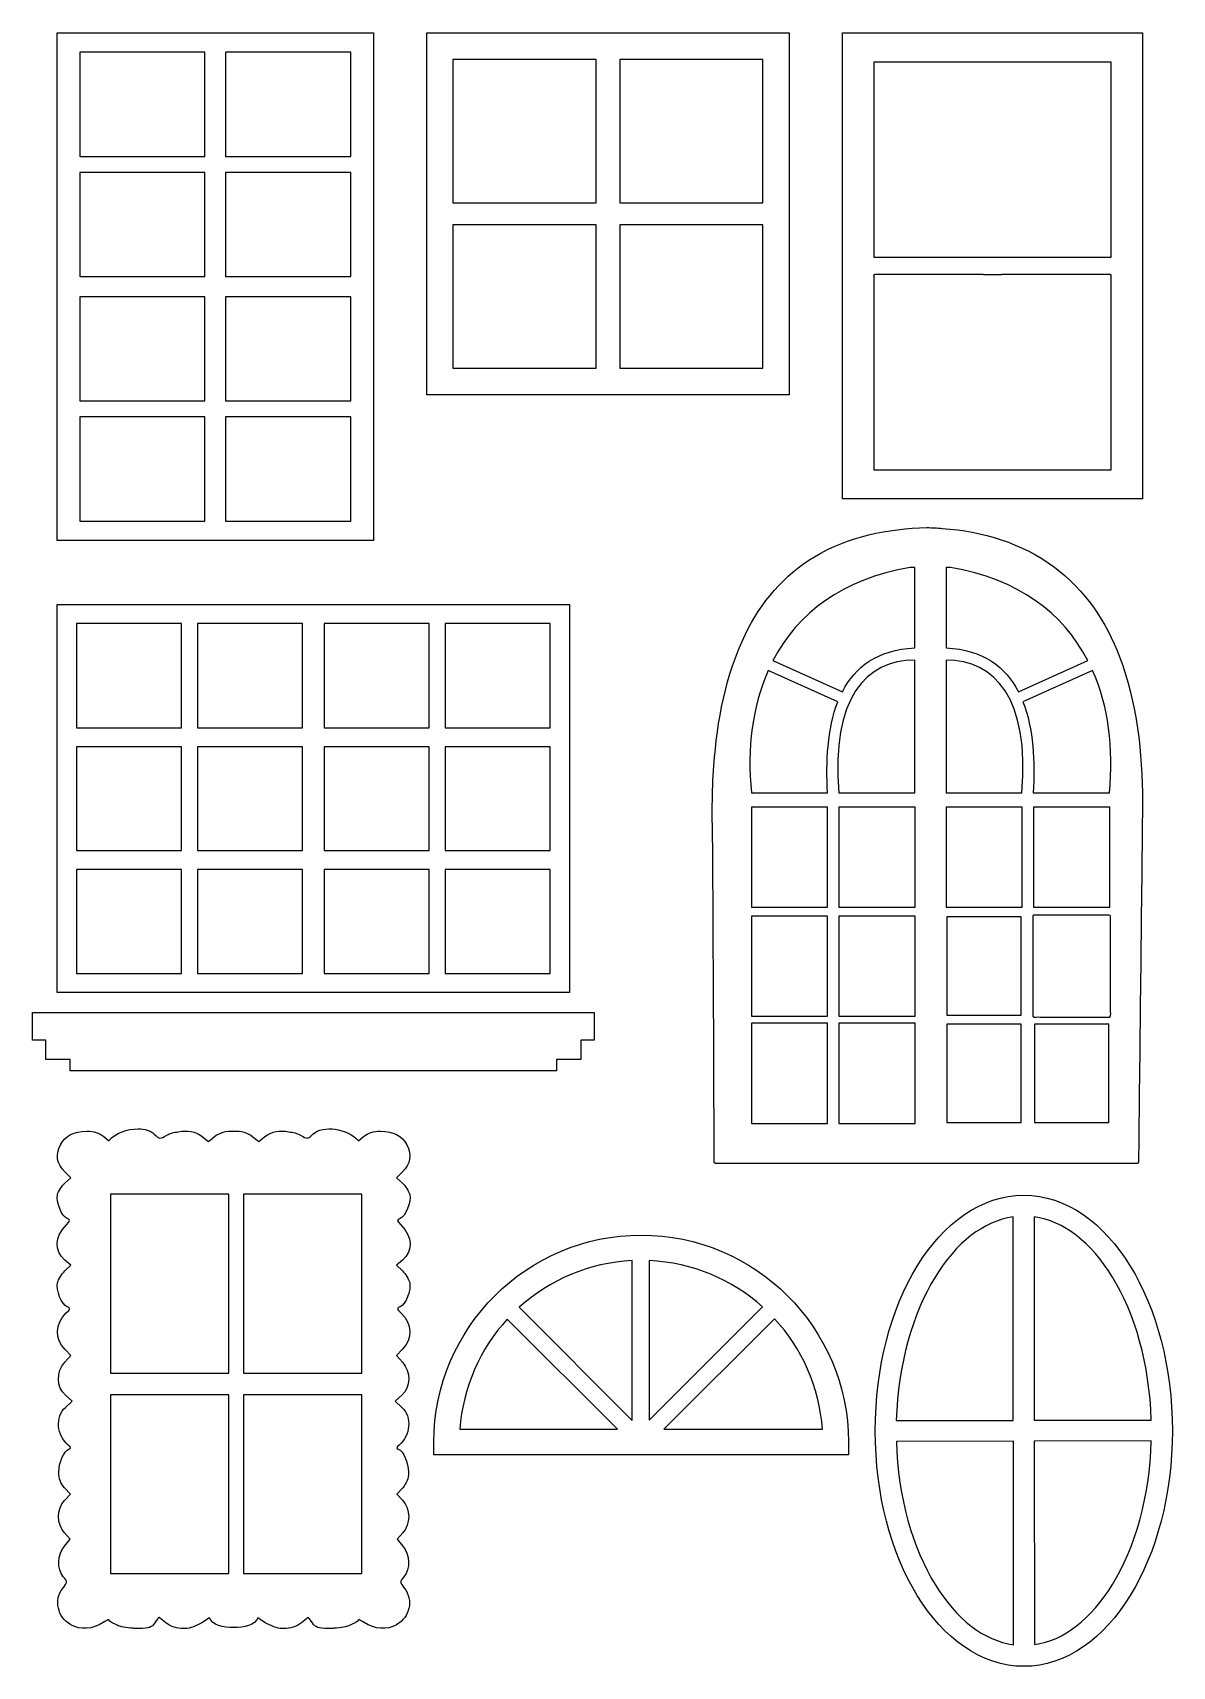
# Model space of a CAD drawing. Header units: centimetres. Extents: x -9.1 to 8.7, y -13.2 to 12.4.
import ezdxf

# ---------------------------------------------------------------- set-up
doc = ezdxf.new("R2010")
doc.units = ezdxf.units.CM
doc.header["$MEASUREMENT"] = 0
doc.layers.add('Layer 1', color=7, linetype='Continuous')

msp = doc.modelspace()

# ---------------------------------------------------------------- linework, layer by layer
at = {"layer": 'Layer 1'}
for points, knots in [([(-8.74325, 12.38612), (-8.74325, 12.38612), (-8.74325, 8.55933), (-8.74325, 8.55933), (-8.74325, 8.55933), (-8.74325, 8.55933), (-8.74325, 8.26489), (-8.74325, 8.26489), (-8.74325, 8.26489), (-8.74325, 8.26489), (-8.74325, 4.4381), (-8.74325, 4.4381), (-8.74325, 4.4381), (-8.74325, 4.4381), (-3.7903, 4.4381), (-3.7903, 4.4381), (-3.7903, 4.4381), (-3.7903, 4.4381), (-3.7903, 8.26489), (-3.7903, 8.26489), (-3.7903, 8.26489), (-3.7903, 8.26489), (-3.7903, 8.55933), (-3.7903, 8.55933), (-3.7903, 8.55933), (-3.7903, 8.55933), (-3.7903, 12.38612), (-3.7903, 12.38612), (-3.7903, 12.38612), (-3.7903, 12.38612), (-8.74325, 12.38612), (-8.74325, 12.38612)], [0, 0, 0, 0, 0.11111111, 0.11111111, 0.11111111, 0.11111111, 0.22222222, 0.22222222, 0.22222222, 0.22222222, 0.33333333, 0.33333333, 0.33333333, 0.33333333, 0.44444444, 0.44444444, 0.44444444, 0.44444444, 0.55555556, 0.55555556, 0.55555556, 0.55555556, 0.66666667, 0.66666667, 0.66666667, 0.66666667, 0.77777778, 0.77777778, 0.77777778, 0.77777778, 1, 1, 1, 1]), ([(-2.95418, 12.38612), (-2.95418, 12.38612), (-2.95418, 6.71893), (-2.95418, 6.71893), (-2.95418, 6.71893), (-2.95418, 6.71893), (2.71301, 6.71893), (2.71301, 6.71893), (2.71301, 6.71893), (2.71301, 6.71893), (2.71301, 12.38612), (2.71301, 12.38612), (2.71301, 12.38612), (2.71301, 12.38612), (-2.95418, 12.38612), (-2.95418, 12.38612)], [0, 0, 0, 0, 0.2, 0.2, 0.2, 0.2, 0.4, 0.4, 0.4, 0.4, 0.6, 0.6, 0.6, 0.6, 1, 1, 1, 1]), ([(3.54913, 12.38612), (3.54913, 12.38612), (3.54913, 12.18768), (3.54913, 12.18768), (3.54913, 12.18768), (3.54913, 12.18768), (3.54913, 8.86551), (3.54913, 8.86551), (3.54913, 8.86551), (3.54913, 8.86551), (3.54913, 8.61002), (3.54913, 8.61002), (3.54913, 8.61002), (3.54913, 8.61002), (3.54913, 5.28785), (3.54913, 5.28785), (3.54913, 5.28785), (3.54913, 5.28785), (3.54913, 5.08941), (3.54913, 5.08941), (3.54913, 5.08941), (3.54913, 5.08941), (3.74757, 5.08941), (3.74757, 5.08941), (3.74757, 5.08941), (3.74757, 5.08941), (8.04705, 5.08941), (8.04705, 5.08941), (8.04705, 5.08941), (8.04705, 5.08941), (8.24549, 5.08941), (8.24549, 5.08941), (8.24549, 5.08941), (8.24549, 5.08941), (8.24549, 5.28785), (8.24549, 5.28785), (8.24549, 5.28785), (8.24549, 5.28785), (8.24549, 8.61002), (8.24549, 8.61002), (8.24549, 8.61002), (8.24549, 8.61002), (8.24549, 8.86551), (8.24549, 8.86551), (8.24549, 8.86551), (8.24549, 8.86551), (8.24549, 12.18768), (8.24549, 12.18768), (8.24549, 12.18768), (8.24549, 12.18768), (8.24549, 12.38612), (8.24549, 12.38612), (8.24549, 12.38612), (8.24549, 12.38612), (8.04705, 12.38612), (8.04705, 12.38612), (8.04705, 12.38612), (8.04705, 12.38612), (3.74757, 12.38612), (3.74757, 12.38612), (3.74757, 12.38612), (3.74757, 12.38612), (3.54913, 12.38612), (3.54913, 12.38612)], [0, 0, 0, 0, 0.05882353, 0.05882353, 0.05882353, 0.05882353, 0.11764706, 0.11764706, 0.11764706, 0.11764706, 0.17647059, 0.17647059, 0.17647059, 0.17647059, 0.23529412, 0.23529412, 0.23529412, 0.23529412, 0.29411765, 0.29411765, 0.29411765, 0.29411765, 0.35294118, 0.35294118, 0.35294118, 0.35294118, 0.41176471, 0.41176471, 0.41176471, 0.41176471, 0.47058824, 0.47058824, 0.47058824, 0.47058824, 0.52941176, 0.52941176, 0.52941176, 0.52941176, 0.58823529, 0.58823529, 0.58823529, 0.58823529, 0.64705882, 0.64705882, 0.64705882, 0.64705882, 0.70588235, 0.70588235, 0.70588235, 0.70588235, 0.76470588, 0.76470588, 0.76470588, 0.76470588, 0.82352941, 0.82352941, 0.82352941, 0.82352941, 0.88235294, 0.88235294, 0.88235294, 0.88235294, 1, 1, 1, 1]), ([(-8.38737, 12.08127), (-8.38737, 12.08127), (-6.42759, 12.08127), (-6.42759, 12.08127), (-6.42759, 12.08127), (-6.42759, 12.08127), (-6.42759, 10.45058), (-6.42759, 10.45058), (-6.42759, 10.45058), (-6.42759, 10.45058), (-8.38737, 10.45058), (-8.38737, 10.45058), (-8.38737, 10.45058), (-8.38737, 10.45058), (-8.38737, 12.08127), (-8.38737, 12.08127)], [0, 0, 0, 0, 0.2, 0.2, 0.2, 0.2, 0.4, 0.4, 0.4, 0.4, 0.6, 0.6, 0.6, 0.6, 1, 1, 1, 1]), ([(-6.10596, 12.08127), (-6.10596, 12.08127), (-4.14618, 12.08127), (-4.14618, 12.08127), (-4.14618, 12.08127), (-4.14618, 12.08127), (-4.14618, 10.45058), (-4.14618, 10.45058), (-4.14618, 10.45058), (-4.14618, 10.45058), (-6.10596, 10.45058), (-6.10596, 10.45058), (-6.10596, 10.45058), (-6.10596, 10.45058), (-6.10596, 12.08127), (-6.10596, 12.08127)], [0, 0, 0, 0, 0.2, 0.2, 0.2, 0.2, 0.4, 0.4, 0.4, 0.4, 0.6, 0.6, 0.6, 0.6, 1, 1, 1, 1]), ([(-2.54704, 11.96708), (-2.54704, 11.96708), (-0.30459, 11.96708), (-0.30459, 11.96708), (-0.30459, 11.96708), (-0.30459, 11.96708), (-0.30459, 9.72463), (-0.30459, 9.72463), (-0.30459, 9.72463), (-0.30459, 9.72463), (-2.54704, 9.72463), (-2.54704, 9.72463), (-2.54704, 9.72463), (-2.54704, 9.72463), (-2.54704, 11.96708), (-2.54704, 11.96708)], [0, 0, 0, 0, 0.2, 0.2, 0.2, 0.2, 0.4, 0.4, 0.4, 0.4, 0.6, 0.6, 0.6, 0.6, 1, 1, 1, 1]), ([(0.06342, 11.96708), (0.06342, 11.96708), (2.30587, 11.96708), (2.30587, 11.96708), (2.30587, 11.96708), (2.30587, 11.96708), (2.30587, 9.72463), (2.30587, 9.72463), (2.30587, 9.72463), (2.30587, 9.72463), (0.06342, 9.72463), (0.06342, 9.72463), (0.06342, 9.72463), (0.06342, 9.72463), (0.06342, 11.96708), (0.06342, 11.96708)], [0, 0, 0, 0, 0.2, 0.2, 0.2, 0.2, 0.4, 0.4, 0.4, 0.4, 0.6, 0.6, 0.6, 0.6, 1, 1, 1, 1]), ([(4.04026, 11.92475), (4.04026, 11.92475), (7.75435, 11.92475), (7.75435, 11.92475), (7.75435, 11.92475), (7.75435, 11.92475), (7.75435, 8.87129), (7.75435, 8.87129), (7.75435, 8.87129), (7.75435, 8.87129), (4.04026, 8.87129), (4.04026, 8.87129), (4.04026, 8.87129), (4.04026, 8.87129), (4.04026, 11.92475), (4.04026, 11.92475)], [0, 0, 0, 0, 0.2, 0.2, 0.2, 0.2, 0.4, 0.4, 0.4, 0.4, 0.6, 0.6, 0.6, 0.6, 1, 1, 1, 1]), ([(-8.38737, 10.20066), (-8.38737, 10.20066), (-6.42759, 10.20066), (-6.42759, 10.20066), (-6.42759, 10.20066), (-6.42759, 10.20066), (-6.42759, 8.56997), (-6.42759, 8.56997), (-6.42759, 8.56997), (-6.42759, 8.56997), (-8.38737, 8.56997), (-8.38737, 8.56997), (-8.38737, 8.56997), (-8.38737, 8.56997), (-8.38737, 10.20066), (-8.38737, 10.20066)], [0, 0, 0, 0, 0.2, 0.2, 0.2, 0.2, 0.4, 0.4, 0.4, 0.4, 0.6, 0.6, 0.6, 0.6, 1, 1, 1, 1]), ([(-6.10596, 10.20066), (-6.10596, 10.20066), (-4.14618, 10.20066), (-4.14618, 10.20066), (-4.14618, 10.20066), (-4.14618, 10.20066), (-4.14618, 8.56997), (-4.14618, 8.56997), (-4.14618, 8.56997), (-4.14618, 8.56997), (-6.10596, 8.56997), (-6.10596, 8.56997), (-6.10596, 8.56997), (-6.10596, 8.56997), (-6.10596, 10.20066), (-6.10596, 10.20066)], [0, 0, 0, 0, 0.2, 0.2, 0.2, 0.2, 0.4, 0.4, 0.4, 0.4, 0.6, 0.6, 0.6, 0.6, 1, 1, 1, 1]), ([(-2.54704, 9.38068), (-2.54704, 9.38068), (-0.30459, 9.38068), (-0.30459, 9.38068), (-0.30459, 9.38068), (-0.30459, 9.38068), (-0.30459, 7.13823), (-0.30459, 7.13823), (-0.30459, 7.13823), (-0.30459, 7.13823), (-2.54704, 7.13823), (-2.54704, 7.13823), (-2.54704, 7.13823), (-2.54704, 7.13823), (-2.54704, 9.38068), (-2.54704, 9.38068)], [0, 0, 0, 0, 0.2, 0.2, 0.2, 0.2, 0.4, 0.4, 0.4, 0.4, 0.6, 0.6, 0.6, 0.6, 1, 1, 1, 1]), ([(0.06342, 9.38068), (0.06342, 9.38068), (2.30587, 9.38068), (2.30587, 9.38068), (2.30587, 9.38068), (2.30587, 9.38068), (2.30587, 7.13823), (2.30587, 7.13823), (2.30587, 7.13823), (2.30587, 7.13823), (0.06342, 7.13823), (0.06342, 7.13823), (0.06342, 7.13823), (0.06342, 7.13823), (0.06342, 9.38068), (0.06342, 9.38068)], [0, 0, 0, 0, 0.2, 0.2, 0.2, 0.2, 0.4, 0.4, 0.4, 0.4, 0.6, 0.6, 0.6, 0.6, 1, 1, 1, 1]), ([(4.05597, 8.60092), (4.05597, 8.60092), (5.75757, 8.60092), (5.75757, 8.60092), (5.75757, 8.60092), (5.75757, 8.60092), (5.75757, 8.59844), (5.75757, 8.59844), (5.75757, 8.59844), (5.75757, 8.59844), (6.03704, 8.59844), (6.03704, 8.59844), (6.03704, 8.59844), (6.03704, 8.59844), (6.03704, 8.60092), (6.03704, 8.60092), (6.03704, 8.60092), (6.03704, 8.60092), (7.73781, 8.60092), (7.73781, 8.60092), (7.73781, 8.60092), (7.73781, 8.60092), (7.73781, 8.59844), (7.73781, 8.59844), (7.73781, 8.59844), (7.73781, 8.59844), (7.75435, 8.59844), (7.75435, 8.59844), (7.75435, 8.59844), (7.75435, 8.59844), (7.75435, 5.54498), (7.75435, 5.54498), (7.75435, 5.54498), (7.75435, 5.54498), (4.04026, 5.54498), (4.04026, 5.54498), (4.04026, 5.54498), (4.04026, 5.54498), (4.04026, 8.59844), (4.04026, 8.59844), (4.04026, 8.59844), (4.04026, 8.59844), (4.05597, 8.59844), (4.05597, 8.59844), (4.05597, 8.59844), (4.05597, 8.59844), (4.05597, 8.60092), (4.05597, 8.60092)], [0, 0, 0, 0, 0.07692308, 0.07692308, 0.07692308, 0.07692308, 0.15384615, 0.15384615, 0.15384615, 0.15384615, 0.23076923, 0.23076923, 0.23076923, 0.23076923, 0.30769231, 0.30769231, 0.30769231, 0.30769231, 0.38461538, 0.38461538, 0.38461538, 0.38461538, 0.46153846, 0.46153846, 0.46153846, 0.46153846, 0.53846154, 0.53846154, 0.53846154, 0.53846154, 0.61538462, 0.61538462, 0.61538462, 0.61538462, 0.69230769, 0.69230769, 0.69230769, 0.69230769, 0.76923077, 0.76923077, 0.76923077, 0.76923077, 0.84615385, 0.84615385, 0.84615385, 0.84615385, 1, 1, 1, 1]), ([(-8.38737, 8.25448), (-8.38737, 8.25448), (-6.42759, 8.25448), (-6.42759, 8.25448), (-6.42759, 8.25448), (-6.42759, 8.25448), (-6.42759, 6.62379), (-6.42759, 6.62379), (-6.42759, 6.62379), (-6.42759, 6.62379), (-8.38737, 6.62379), (-8.38737, 6.62379), (-8.38737, 6.62379), (-8.38737, 6.62379), (-8.38737, 8.25448), (-8.38737, 8.25448)], [0, 0, 0, 0, 0.2, 0.2, 0.2, 0.2, 0.4, 0.4, 0.4, 0.4, 0.6, 0.6, 0.6, 0.6, 1, 1, 1, 1]), ([(-6.10596, 8.25448), (-6.10596, 8.25448), (-4.14597, 8.25448), (-4.14597, 8.25448), (-4.14597, 8.25448), (-4.14597, 8.25448), (-4.14597, 6.62379), (-4.14597, 6.62379), (-4.14597, 6.62379), (-4.14597, 6.62379), (-6.10596, 6.62379), (-6.10596, 6.62379), (-6.10596, 6.62379), (-6.10596, 6.62379), (-6.10596, 8.25448), (-6.10596, 8.25448)], [0, 0, 0, 0, 0.2, 0.2, 0.2, 0.2, 0.4, 0.4, 0.4, 0.4, 0.6, 0.6, 0.6, 0.6, 1, 1, 1, 1]), ([(-8.38737, 6.37362), (-8.38737, 6.37362), (-6.42759, 6.37362), (-6.42759, 6.37362), (-6.42759, 6.37362), (-6.42759, 6.37362), (-6.42759, 4.74293), (-6.42759, 4.74293), (-6.42759, 4.74293), (-6.42759, 4.74293), (-8.38737, 4.74293), (-8.38737, 4.74293), (-8.38737, 4.74293), (-8.38737, 4.74293), (-8.38737, 6.37362), (-8.38737, 6.37362)], [0, 0, 0, 0, 0.2, 0.2, 0.2, 0.2, 0.4, 0.4, 0.4, 0.4, 0.6, 0.6, 0.6, 0.6, 1, 1, 1, 1]), ([(-6.10596, 6.37362), (-6.10596, 6.37362), (-4.14597, 6.37362), (-4.14597, 6.37362), (-4.14597, 6.37362), (-4.14597, 6.37362), (-4.14597, 4.74293), (-4.14597, 4.74293), (-4.14597, 4.74293), (-4.14597, 4.74293), (-6.10596, 4.74293), (-6.10596, 4.74293), (-6.10596, 4.74293), (-6.10596, 4.74293), (-6.10596, 6.37362), (-6.10596, 6.37362)], [0, 0, 0, 0, 0.2, 0.2, 0.2, 0.2, 0.4, 0.4, 0.4, 0.4, 0.6, 0.6, 0.6, 0.6, 1, 1, 1, 1]), ([(4.8696, 4.64085), (4.26021, 4.62734), (3.63891, 4.504), (3.11214, 4.18613), (3.11214, 4.18613), (2.63817, 3.90442), (2.26828, 3.46621), (2.02973, 2.97139), (2.02973, 2.97139), (1.71802, 2.33189), (1.58968, 1.61976), (1.53696, 0.91468), (1.53696, 0.91468), (1.50579, 0.50279), (1.50928, 0.08942), (1.51923, -0.32319), (1.51923, -0.32319), (1.52845, -1.98067), (1.53782, -3.63815), (1.54128, -5.29565), (1.54128, -5.29565), (1.56623, -5.32616), (1.62186, -5.30158), (1.65891, -5.30949), (1.65891, -5.30949), (1.65891, -5.30949), (8.16893, -5.30949), (8.16893, -5.30949), (8.16893, -5.30949), (8.19946, -5.28465), (8.17556, -5.22904), (8.18385, -5.19208), (8.18385, -5.19208), (8.20404, -3.3433), (8.22694, -1.49455), (8.24547, 0.35424), (8.24547, 0.35424), (8.24223, 1.12003), (8.16013, 1.89714), (7.88719, 2.61701), (7.88719, 2.61701), (7.67971, 3.16465), (7.34042, 3.67274), (6.86576, 4.0231), (6.86576, 4.0231), (6.36311, 4.40109), (5.73741, 4.58385), (5.11566, 4.62939), (5.11566, 4.62939), (5.03375, 4.63498), (4.95174, 4.64148), (4.8696, 4.64085)], [0, 0, 0, 0, 0.07142857, 0.07142857, 0.07142857, 0.07142857, 0.14285714, 0.14285714, 0.14285714, 0.14285714, 0.21428571, 0.21428571, 0.21428571, 0.21428571, 0.28571429, 0.28571429, 0.28571429, 0.28571429, 0.35714286, 0.35714286, 0.35714286, 0.35714286, 0.42857143, 0.42857143, 0.42857143, 0.42857143, 0.5, 0.5, 0.5, 0.5, 0.57142857, 0.57142857, 0.57142857, 0.57142857, 0.64285714, 0.64285714, 0.64285714, 0.64285714, 0.71428571, 0.71428571, 0.71428571, 0.71428571, 0.78571429, 0.78571429, 0.78571429, 0.78571429, 0.85714286, 0.85714286, 0.85714286, 0.85714286, 1, 1, 1, 1]), ([(4.61186, 4.0177), (4.63518, 4.01813), (4.65812, 4.0177), (4.68062, 4.01662), (4.68062, 4.01662), (4.68062, 4.01662), (4.68062, 2.75907), (4.68062, 2.75907), (4.68062, 2.75907), (4.09385, 2.73033), (3.7467, 2.45703), (3.54805, 2.073), (3.54805, 2.073), (3.54805, 2.073), (2.46218, 2.56101), (2.46218, 2.56101), (2.46218, 2.56101), (2.84795, 3.30352), (3.55138, 3.84168), (4.61186, 4.0177)], [0, 0, 0, 0, 0.16666667, 0.16666667, 0.16666667, 0.16666667, 0.33333333, 0.33333333, 0.33333333, 0.33333333, 0.5, 0.5, 0.5, 0.5, 0.66666667, 0.66666667, 0.66666667, 0.66666667, 1, 1, 1, 1]), ([(5.20539, 4.0177), (5.21685, 4.01791), (5.22833, 4.01791), (5.23999, 4.0177), (5.23999, 4.0177), (6.30048, 3.84168), (7.0039, 3.30352), (7.38967, 2.56101), (7.38967, 2.56101), (7.38967, 2.56101), (6.3038, 2.073), (6.3038, 2.073), (6.3038, 2.073), (6.10515, 2.45704), (5.75799, 2.73034), (5.17123, 2.75907), (5.17123, 2.75907), (5.17123, 2.75907), (5.17123, 4.01662), (5.17123, 4.01662), (5.17123, 4.01662), (5.18248, 4.01715), (5.19393, 4.01752), (5.20539, 4.0177)], [0, 0, 0, 0, 0.14285714, 0.14285714, 0.14285714, 0.14285714, 0.28571429, 0.28571429, 0.28571429, 0.28571429, 0.42857143, 0.42857143, 0.42857143, 0.42857143, 0.57142857, 0.57142857, 0.57142857, 0.57142857, 0.71428571, 0.71428571, 0.71428571, 0.71428571, 1, 1, 1, 1]), ([(-0.72003, 3.43645), (-0.72003, 3.43645), (-4.59672, 3.43645), (-4.59672, 3.43645), (-4.59672, 3.43645), (-4.59672, 3.43645), (-4.86657, 3.43645), (-4.86657, 3.43645), (-4.86657, 3.43645), (-4.86657, 3.43645), (-8.74326, 3.43645), (-8.74326, 3.43645), (-8.74326, 3.43645), (-8.74326, 3.43645), (-8.74326, 1.51078), (-8.74326, 1.51078), (-8.74326, 1.51078), (-8.74326, 1.51078), (-8.74326, -0.71008), (-8.74326, -0.71008), (-8.74326, -0.71008), (-8.74326, -0.71008), (-8.74326, -2.63575), (-8.74326, -2.63575), (-8.74326, -2.63575), (-8.74326, -2.63575), (-4.86657, -2.63575), (-4.86657, -2.63575), (-4.86657, -2.63575), (-4.86657, -2.63575), (-4.59672, -2.63575), (-4.59672, -2.63575), (-4.59672, -2.63575), (-4.59672, -2.63575), (-0.72003, -2.63575), (-0.72003, -2.63575), (-0.72003, -2.63575), (-0.72003, -2.63575), (-0.72003, -0.71008), (-0.72003, -0.71008), (-0.72003, -0.71008), (-0.72003, -0.71008), (-0.72003, 1.51078), (-0.72003, 1.51078), (-0.72003, 1.51078), (-0.72003, 1.51078), (-0.72003, 3.43645), (-0.72003, 3.43645)], [0, 0, 0, 0, 0.07692308, 0.07692308, 0.07692308, 0.07692308, 0.15384615, 0.15384615, 0.15384615, 0.15384615, 0.23076923, 0.23076923, 0.23076923, 0.23076923, 0.30769231, 0.30769231, 0.30769231, 0.30769231, 0.38461538, 0.38461538, 0.38461538, 0.38461538, 0.46153846, 0.46153846, 0.46153846, 0.46153846, 0.53846154, 0.53846154, 0.53846154, 0.53846154, 0.61538462, 0.61538462, 0.61538462, 0.61538462, 0.69230769, 0.69230769, 0.69230769, 0.69230769, 0.76923077, 0.76923077, 0.76923077, 0.76923077, 0.84615385, 0.84615385, 0.84615385, 0.84615385, 1, 1, 1, 1]), ([(-6.79572, 3.13856), (-6.79572, 3.13856), (-6.79572, 1.51078), (-6.79572, 1.51078), (-6.79572, 1.51078), (-6.79572, 1.51078), (-8.43646, 1.51078), (-8.43646, 1.51078), (-8.43646, 1.51078), (-8.43646, 1.51078), (-8.43646, 3.13856), (-8.43646, 3.13856), (-8.43646, 3.13856), (-8.43646, 3.13856), (-6.79572, 3.13856), (-6.79572, 3.13856)], [0, 0, 0, 0, 0.2, 0.2, 0.2, 0.2, 0.4, 0.4, 0.4, 0.4, 0.6, 0.6, 0.6, 0.6, 1, 1, 1, 1]), ([(-4.90331, 3.13856), (-4.90331, 3.13856), (-4.90331, 1.51078), (-4.90331, 1.51078), (-4.90331, 1.51078), (-4.90331, 1.51078), (-6.54405, 1.51078), (-6.54405, 1.51078), (-6.54405, 1.51078), (-6.54405, 1.51078), (-6.54405, 3.13856), (-6.54405, 3.13856), (-6.54405, 3.13856), (-6.54405, 3.13856), (-4.90331, 3.13856), (-4.90331, 3.13856)], [0, 0, 0, 0, 0.2, 0.2, 0.2, 0.2, 0.4, 0.4, 0.4, 0.4, 0.6, 0.6, 0.6, 0.6, 1, 1, 1, 1]), ([(-2.91903, 3.13856), (-2.91903, 3.13856), (-2.91903, 1.51078), (-2.91903, 1.51078), (-2.91903, 1.51078), (-2.91903, 1.51078), (-4.55977, 1.51078), (-4.55977, 1.51078), (-4.55977, 1.51078), (-4.55977, 1.51078), (-4.55977, 3.13856), (-4.55977, 3.13856), (-4.55977, 3.13856), (-4.55977, 3.13856), (-2.91903, 3.13856), (-2.91903, 3.13856)], [0, 0, 0, 0, 0.2, 0.2, 0.2, 0.2, 0.4, 0.4, 0.4, 0.4, 0.6, 0.6, 0.6, 0.6, 1, 1, 1, 1]), ([(-1.02663, 3.13856), (-1.02663, 3.13856), (-1.02663, 1.51078), (-1.02663, 1.51078), (-1.02663, 1.51078), (-1.02663, 1.51078), (-2.66737, 1.51078), (-2.66737, 1.51078), (-2.66737, 1.51078), (-2.66737, 1.51078), (-2.66737, 3.13856), (-2.66737, 3.13856), (-2.66737, 3.13856), (-2.66737, 3.13856), (-1.02663, 3.13856), (-1.02663, 3.13856)], [0, 0, 0, 0, 0.2, 0.2, 0.2, 0.2, 0.4, 0.4, 0.4, 0.4, 0.6, 0.6, 0.6, 0.6, 1, 1, 1, 1]), ([(4.68062, 2.56793), (4.68062, 2.56793), (4.68062, 0.49155), (4.68062, 0.49155), (4.68062, 0.49155), (4.68062, 0.49155), (3.49378, 0.49155), (3.49378, 0.49155), (3.49378, 0.49155), (3.36908, 1.96727), (3.9221, 2.57276), (4.68062, 2.56793)], [0, 0, 0, 0, 0.25, 0.25, 0.25, 0.25, 0.5, 0.5, 0.5, 0.5, 1, 1, 1, 1]), ([(5.17123, 2.56793), (5.92975, 2.57276), (6.48278, 1.96727), (6.35807, 0.49155), (6.35807, 0.49155), (6.35807, 0.49155), (5.17123, 0.49155), (5.17123, 0.49155), (5.17123, 0.49155), (5.17123, 0.49155), (5.17123, 2.56793), (5.17123, 2.56793)], [0, 0, 0, 0, 0.25, 0.25, 0.25, 0.25, 0.5, 0.5, 0.5, 0.5, 1, 1, 1, 1]), ([(2.38694, 2.40511), (2.38694, 2.40511), (3.47692, 1.91558), (3.47692, 1.91558), (3.47692, 1.91558), (3.3107, 1.49132), (3.29009, 0.96779), (3.3154, 0.49154), (3.3154, 0.49154), (3.3154, 0.49154), (2.12402, 0.49154), (2.12402, 0.49154), (2.12402, 0.49154), (2.05681, 1.19091), (2.13953, 1.84858), (2.38695, 2.40511), (2.38695, 2.40511), (2.38695, 2.40511), (2.38694, 2.40511), (2.38694, 2.40511)], [0, 0, 0, 0, 0.16666667, 0.16666667, 0.16666667, 0.16666667, 0.33333333, 0.33333333, 0.33333333, 0.33333333, 0.5, 0.5, 0.5, 0.5, 0.66666667, 0.66666667, 0.66666667, 0.66666667, 1, 1, 1, 1]), ([(7.46492, 2.40511), (7.71234, 1.84858), (7.79505, 1.19092), (7.72785, 0.49154), (7.72785, 0.49154), (7.72785, 0.49154), (6.53646, 0.49154), (6.53646, 0.49154), (6.53646, 0.49154), (6.56177, 0.96779), (6.54116, 1.49131), (6.37494, 1.91558), (6.37494, 1.91558), (6.37494, 1.91558), (7.46492, 2.40511), (7.46492, 2.40511)], [0, 0, 0, 0, 0.2, 0.2, 0.2, 0.2, 0.4, 0.4, 0.4, 0.4, 0.6, 0.6, 0.6, 0.6, 1, 1, 1, 1]), ([(-6.79572, 1.21288), (-6.79572, 1.21288), (-6.79572, -0.41219), (-6.79572, -0.41219), (-6.79572, -0.41219), (-6.79572, -0.41219), (-8.43646, -0.41219), (-8.43646, -0.41219), (-8.43646, -0.41219), (-8.43646, -0.41219), (-8.43646, 1.21288), (-8.43646, 1.21288), (-8.43646, 1.21288), (-8.43646, 1.21288), (-6.79572, 1.21288), (-6.79572, 1.21288)], [0, 0, 0, 0, 0.2, 0.2, 0.2, 0.2, 0.4, 0.4, 0.4, 0.4, 0.6, 0.6, 0.6, 0.6, 1, 1, 1, 1]), ([(-4.90331, 1.21288), (-4.90331, 1.21288), (-4.90331, -0.41219), (-4.90331, -0.41219), (-4.90331, -0.41219), (-4.90331, -0.41219), (-6.54405, -0.41219), (-6.54405, -0.41219), (-6.54405, -0.41219), (-6.54405, -0.41219), (-6.54405, 1.21288), (-6.54405, 1.21288), (-6.54405, 1.21288), (-6.54405, 1.21288), (-4.90331, 1.21288), (-4.90331, 1.21288)], [0, 0, 0, 0, 0.2, 0.2, 0.2, 0.2, 0.4, 0.4, 0.4, 0.4, 0.6, 0.6, 0.6, 0.6, 1, 1, 1, 1]), ([(-2.91903, 1.21288), (-2.91903, 1.21288), (-2.91903, -0.41219), (-2.91903, -0.41219), (-2.91903, -0.41219), (-2.91903, -0.41219), (-4.55977, -0.41219), (-4.55977, -0.41219), (-4.55977, -0.41219), (-4.55977, -0.41219), (-4.55977, 1.21288), (-4.55977, 1.21288), (-4.55977, 1.21288), (-4.55977, 1.21288), (-2.91903, 1.21288), (-2.91903, 1.21288)], [0, 0, 0, 0, 0.2, 0.2, 0.2, 0.2, 0.4, 0.4, 0.4, 0.4, 0.6, 0.6, 0.6, 0.6, 1, 1, 1, 1]), ([(-1.02663, 1.21288), (-1.02663, 1.21288), (-1.02663, -0.41219), (-1.02663, -0.41219), (-1.02663, -0.41219), (-1.02663, -0.41219), (-2.66737, -0.41219), (-2.66737, -0.41219), (-2.66737, -0.41219), (-2.66737, -0.41219), (-2.66737, 1.21288), (-2.66737, 1.21288), (-2.66737, 1.21288), (-2.66737, 1.21288), (-1.02663, 1.21288), (-1.02663, 1.21288)], [0, 0, 0, 0, 0.2, 0.2, 0.2, 0.2, 0.4, 0.4, 0.4, 0.4, 0.6, 0.6, 0.6, 0.6, 1, 1, 1, 1]), ([(2.12401, 0.26776), (2.12401, 0.26776), (3.31539, 0.26776), (3.31539, 0.26776), (3.31539, 0.26776), (3.31539, 0.26776), (3.31539, -1.29769), (3.31539, -1.29769), (3.31539, -1.29769), (3.31539, -1.29769), (2.12401, -1.29769), (2.12401, -1.29769), (2.12401, -1.29769), (2.12401, -1.29769), (2.12401, 0.26776), (2.12401, 0.26776)], [0, 0, 0, 0, 0.2, 0.2, 0.2, 0.2, 0.4, 0.4, 0.4, 0.4, 0.6, 0.6, 0.6, 0.6, 1, 1, 1, 1]), ([(3.49378, 0.26776), (3.49378, 0.26776), (4.68538, 0.26776), (4.68538, 0.26776), (4.68538, 0.26776), (4.68538, 0.26776), (4.68538, -1.29769), (4.68538, -1.29769), (4.68538, -1.29769), (4.68538, -1.29769), (3.49378, -1.29769), (3.49378, -1.29769), (3.49378, -1.29769), (3.49378, -1.29769), (3.49378, 0.26776), (3.49378, 0.26776)], [0, 0, 0, 0, 0.2, 0.2, 0.2, 0.2, 0.4, 0.4, 0.4, 0.4, 0.6, 0.6, 0.6, 0.6, 1, 1, 1, 1]), ([(5.17123, 0.26776), (5.17123, 0.26776), (6.36283, 0.26776), (6.36283, 0.26776), (6.36283, 0.26776), (6.36283, 0.26776), (6.36283, -1.29769), (6.36283, -1.29769), (6.36283, -1.29769), (6.36283, -1.29769), (5.17123, -1.29769), (5.17123, -1.29769), (5.17123, -1.29769), (5.17123, -1.29769), (5.17123, 0.26776), (5.17123, 0.26776)], [0, 0, 0, 0, 0.2, 0.2, 0.2, 0.2, 0.4, 0.4, 0.4, 0.4, 0.6, 0.6, 0.6, 0.6, 1, 1, 1, 1]), ([(6.54121, 0.26776), (6.54121, 0.26776), (7.7326, 0.26776), (7.7326, 0.26776), (7.7326, 0.26776), (7.7326, 0.26776), (7.7326, -1.29769), (7.7326, -1.29769), (7.7326, -1.29769), (7.7326, -1.29769), (6.54121, -1.29769), (6.54121, -1.29769), (6.54121, -1.29769), (6.54121, -1.29769), (6.54121, 0.26776), (6.54121, 0.26776)], [0, 0, 0, 0, 0.2, 0.2, 0.2, 0.2, 0.4, 0.4, 0.4, 0.4, 0.6, 0.6, 0.6, 0.6, 1, 1, 1, 1]), ([(-6.79572, -0.71008), (-6.79572, -0.71008), (-6.79572, -2.33786), (-6.79572, -2.33786), (-6.79572, -2.33786), (-6.79572, -2.33786), (-8.43646, -2.33786), (-8.43646, -2.33786), (-8.43646, -2.33786), (-8.43646, -2.33786), (-8.43646, -0.71008), (-8.43646, -0.71008), (-8.43646, -0.71008), (-8.43646, -0.71008), (-6.79572, -0.71008), (-6.79572, -0.71008)], [0, 0, 0, 0, 0.2, 0.2, 0.2, 0.2, 0.4, 0.4, 0.4, 0.4, 0.6, 0.6, 0.6, 0.6, 1, 1, 1, 1]), ([(-4.90331, -0.71008), (-4.90331, -0.71008), (-4.90331, -2.33786), (-4.90331, -2.33786), (-4.90331, -2.33786), (-4.90331, -2.33786), (-6.54405, -2.33786), (-6.54405, -2.33786), (-6.54405, -2.33786), (-6.54405, -2.33786), (-6.54405, -0.71008), (-6.54405, -0.71008), (-6.54405, -0.71008), (-6.54405, -0.71008), (-4.90331, -0.71008), (-4.90331, -0.71008)], [0, 0, 0, 0, 0.2, 0.2, 0.2, 0.2, 0.4, 0.4, 0.4, 0.4, 0.6, 0.6, 0.6, 0.6, 1, 1, 1, 1]), ([(-2.91903, -0.71008), (-2.91903, -0.71008), (-2.91903, -2.33786), (-2.91903, -2.33786), (-2.91903, -2.33786), (-2.91903, -2.33786), (-4.55977, -2.33786), (-4.55977, -2.33786), (-4.55977, -2.33786), (-4.55977, -2.33786), (-4.55977, -0.71008), (-4.55977, -0.71008), (-4.55977, -0.71008), (-4.55977, -0.71008), (-2.91903, -0.71008), (-2.91903, -0.71008)], [0, 0, 0, 0, 0.2, 0.2, 0.2, 0.2, 0.4, 0.4, 0.4, 0.4, 0.6, 0.6, 0.6, 0.6, 1, 1, 1, 1]), ([(-1.02663, -0.71008), (-1.02663, -0.71008), (-1.02663, -2.33786), (-1.02663, -2.33786), (-1.02663, -2.33786), (-1.02663, -2.33786), (-2.66737, -2.33786), (-2.66737, -2.33786), (-2.66737, -2.33786), (-2.66737, -2.33786), (-2.66737, -0.71008), (-2.66737, -0.71008), (-2.66737, -0.71008), (-2.66737, -0.71008), (-1.02663, -0.71008), (-1.02663, -0.71008)], [0, 0, 0, 0, 0.2, 0.2, 0.2, 0.2, 0.4, 0.4, 0.4, 0.4, 0.6, 0.6, 0.6, 0.6, 1, 1, 1, 1]), ([(2.12401, -1.43759), (2.12401, -1.43759), (3.31539, -1.43759), (3.31539, -1.43759), (3.31539, -1.43759), (3.31539, -1.43759), (3.31539, -3.00326), (3.31539, -3.00326), (3.31539, -3.00326), (3.31539, -3.00326), (2.12401, -3.00326), (2.12401, -3.00326), (2.12401, -3.00326), (2.12401, -3.00326), (2.12401, -1.43759), (2.12401, -1.43759)], [0, 0, 0, 0, 0.2, 0.2, 0.2, 0.2, 0.4, 0.4, 0.4, 0.4, 0.6, 0.6, 0.6, 0.6, 1, 1, 1, 1]), ([(3.49378, -1.43759), (3.49378, -1.43759), (4.68538, -1.43759), (4.68538, -1.43759), (4.68538, -1.43759), (4.68538, -1.43759), (4.68538, -3.00326), (4.68538, -3.00326), (4.68538, -3.00326), (4.68538, -3.00326), (3.49378, -3.00326), (3.49378, -3.00326), (3.49378, -3.00326), (3.49378, -3.00326), (3.49378, -1.43759), (3.49378, -1.43759)], [0, 0, 0, 0, 0.2, 0.2, 0.2, 0.2, 0.4, 0.4, 0.4, 0.4, 0.6, 0.6, 0.6, 0.6, 1, 1, 1, 1]), ([(5.18507, -1.45143), (5.18507, -1.45143), (6.349, -1.45143), (6.349, -1.45143), (6.349, -1.45143), (6.349, -1.9641), (6.349, -2.47676), (6.349, -2.98942), (6.349, -2.98942), (6.349, -2.98942), (5.18507, -2.98942), (5.18507, -2.98942), (5.18507, -2.98942), (5.18507, -2.98942), (5.18507, -1.45143), (5.18507, -1.45143)], [0, 0, 0, 0, 0.2, 0.2, 0.2, 0.2, 0.4, 0.4, 0.4, 0.4, 0.6, 0.6, 0.6, 0.6, 1, 1, 1, 1]), ([(7.70017, -1.42181), (7.71871, -1.4214), (7.73553, -1.42425), (7.74644, -1.43759), (7.74644, -1.43759), (7.74644, -1.43759), (7.74644, -2.89947), (7.74644, -2.89947), (7.74644, -2.89947), (7.73853, -2.93652), (7.76311, -2.99214), (7.7326, -3.0171), (7.7326, -3.0171), (7.7326, -3.0171), (6.645, -3.0171), (6.645, -3.0171), (6.645, -3.0171), (6.60796, -3.00919), (6.55233, -3.03377), (6.52738, -3.00326), (6.52738, -3.00326), (6.52738, -3.00326), (6.52738, -1.8735), (6.52738, -1.8735), (6.52738, -1.8735), (6.5297, -1.72539), (6.52275, -1.57556), (6.53084, -1.42852), (6.53084, -1.42852), (6.53084, -1.42852), (6.53495, -1.42658), (6.53495, -1.42658), (6.53495, -1.42658), (6.53495, -1.42658), (6.54122, -1.42377), (6.54122, -1.42377), (6.54122, -1.42377), (6.90375, -1.42377), (7.26629, -1.42377), (7.62882, -1.42377), (7.62882, -1.42377), (7.64966, -1.42822), (7.67634, -1.42235), (7.70017, -1.42183), (7.70017, -1.42183), (7.70017, -1.42183), (7.70017, -1.42181), (7.70017, -1.42181)], [0, 0, 0, 0, 0.07692308, 0.07692308, 0.07692308, 0.07692308, 0.15384615, 0.15384615, 0.15384615, 0.15384615, 0.23076923, 0.23076923, 0.23076923, 0.23076923, 0.30769231, 0.30769231, 0.30769231, 0.30769231, 0.38461538, 0.38461538, 0.38461538, 0.38461538, 0.46153846, 0.46153846, 0.46153846, 0.46153846, 0.53846154, 0.53846154, 0.53846154, 0.53846154, 0.61538462, 0.61538462, 0.61538462, 0.61538462, 0.69230769, 0.69230769, 0.69230769, 0.69230769, 0.76923077, 0.76923077, 0.76923077, 0.76923077, 0.84615385, 0.84615385, 0.84615385, 0.84615385, 1, 1, 1, 1]), ([(-9.12467, -2.944), (-9.12467, -2.944), (-9.12467, -3.37658), (-9.12467, -3.37658), (-9.12467, -3.37658), (-9.12467, -3.37658), (-8.9179, -3.37658), (-8.9179, -3.37658), (-8.9179, -3.37658), (-8.9179, -3.37658), (-8.9179, -3.68069), (-8.9179, -3.68069), (-8.9179, -3.68069), (-8.9179, -3.68069), (-8.53896, -3.68069), (-8.53896, -3.68069), (-8.53896, -3.68069), (-8.53896, -3.68069), (-8.53896, -3.85968), (-8.53896, -3.85968), (-8.53896, -3.85968), (-8.53896, -3.85968), (-0.92432, -3.85968), (-0.92432, -3.85968), (-0.92432, -3.85968), (-0.92432, -3.85968), (-0.92432, -3.68069), (-0.92432, -3.68069), (-0.92432, -3.68069), (-0.92432, -3.68069), (-0.54525, -3.68069), (-0.54525, -3.68069), (-0.54525, -3.68069), (-0.54525, -3.68069), (-0.54525, -3.37658), (-0.54525, -3.37658), (-0.54525, -3.37658), (-0.54525, -3.37658), (-0.33861, -3.37658), (-0.33861, -3.37658), (-0.33861, -3.37658), (-0.33861, -3.37658), (-0.33861, -2.944), (-0.33861, -2.944), (-0.33861, -2.944), (-0.33861, -2.944), (-9.12467, -2.944), (-9.12467, -2.944)], [0, 0, 0, 0, 0.07692308, 0.07692308, 0.07692308, 0.07692308, 0.15384615, 0.15384615, 0.15384615, 0.15384615, 0.23076923, 0.23076923, 0.23076923, 0.23076923, 0.30769231, 0.30769231, 0.30769231, 0.30769231, 0.38461538, 0.38461538, 0.38461538, 0.38461538, 0.46153846, 0.46153846, 0.46153846, 0.46153846, 0.53846154, 0.53846154, 0.53846154, 0.53846154, 0.61538462, 0.61538462, 0.61538462, 0.61538462, 0.69230769, 0.69230769, 0.69230769, 0.69230769, 0.76923077, 0.76923077, 0.76923077, 0.76923077, 0.84615385, 0.84615385, 0.84615385, 0.84615385, 1, 1, 1, 1]), ([(2.12401, -3.11504), (2.12401, -3.11504), (3.31539, -3.11504), (3.31539, -3.11504), (3.31539, -3.11504), (3.31539, -3.11504), (3.31539, -4.68071), (3.31539, -4.68071), (3.31539, -4.68071), (3.31539, -4.68071), (2.12401, -4.68071), (2.12401, -4.68071), (2.12401, -4.68071), (2.12401, -4.68071), (2.12401, -3.11504), (2.12401, -3.11504)], [0, 0, 0, 0, 0.2, 0.2, 0.2, 0.2, 0.4, 0.4, 0.4, 0.4, 0.6, 0.6, 0.6, 0.6, 1, 1, 1, 1]), ([(3.49378, -3.11504), (3.49378, -3.11504), (4.68538, -3.11504), (4.68538, -3.11504), (4.68538, -3.11504), (4.68538, -3.11504), (4.68538, -4.68071), (4.68538, -4.68071), (4.68538, -4.68071), (4.68538, -4.68071), (3.49378, -4.68071), (3.49378, -4.68071), (3.49378, -4.68071), (3.49378, -4.68071), (3.49378, -3.11504), (3.49378, -3.11504)], [0, 0, 0, 0, 0.2, 0.2, 0.2, 0.2, 0.4, 0.4, 0.4, 0.4, 0.6, 0.6, 0.6, 0.6, 1, 1, 1, 1]), ([(5.18507, -3.12888), (5.57304, -3.12888), (5.96102, -3.12888), (6.349, -3.12888), (6.349, -3.12888), (6.349, -3.64154), (6.349, -4.15421), (6.349, -4.66687), (6.349, -4.66687), (6.349, -4.66687), (5.18507, -4.66687), (5.18507, -4.66687), (5.18507, -4.66687), (5.18507, -4.66687), (5.18507, -3.12888), (5.18507, -3.12888)], [0, 0, 0, 0, 0.2, 0.2, 0.2, 0.2, 0.4, 0.4, 0.4, 0.4, 0.6, 0.6, 0.6, 0.6, 1, 1, 1, 1]), ([(6.55505, -3.12888), (6.94295, -3.12888), (7.33086, -3.12888), (7.71876, -3.12888), (7.71876, -3.12888), (7.71876, -3.12888), (7.71876, -4.66687), (7.71876, -4.66687), (7.71876, -4.66687), (7.71876, -4.66687), (6.55505, -4.66687), (6.55505, -4.66687), (6.55505, -4.66687), (6.55505, -4.66687), (6.55505, -3.12888), (6.55505, -3.12888)], [0, 0, 0, 0, 0.2, 0.2, 0.2, 0.2, 0.4, 0.4, 0.4, 0.4, 0.6, 0.6, 0.6, 0.6, 1, 1, 1, 1]), ([(-7.47545, -4.76711), (-7.63969, -4.76677), (-7.82721, -4.83387), (-7.93427, -4.95175), (-7.93427, -4.95175), (-7.93427, -4.95175), (-8.0123, -4.88864), (-8.0123, -4.88864), (-8.0123, -4.88864), (-8.08729, -4.82806), (-8.16247, -4.80426), (-8.2754, -4.80464), (-8.2754, -4.80464), (-8.48596, -4.80534), (-8.60796, -4.86746), (-8.68945, -5.01657), (-8.68945, -5.01657), (-8.77265, -5.1688), (-8.74829, -5.31632), (-8.62037, -5.44171), (-8.62037, -5.44171), (-8.62037, -5.44171), (-8.52656, -5.53382), (-8.52656, -5.53382), (-8.52656, -5.53382), (-8.52656, -5.53382), (-8.61952, -5.61569), (-8.61952, -5.61569), (-8.61952, -5.61569), (-8.67045, -5.66062), (-8.72204, -5.74173), (-8.73465, -5.79564), (-8.73465, -5.79564), (-8.76185, -5.91193), (-8.67026, -6.13969), (-8.5837, -6.17088), (-8.5837, -6.17088), (-8.53027, -6.19013), (-8.53162, -6.2011), (-8.59607, -6.26768), (-8.59607, -6.26768), (-8.78251, -6.46026), (-8.79254, -6.66994), (-8.62208, -6.82031), (-8.62208, -6.82031), (-8.62208, -6.82031), (-8.5287, -6.90176), (-8.5287, -6.90176), (-8.5287, -6.90176), (-8.5287, -6.90176), (-8.61995, -6.9879), (-8.61995, -6.9879), (-8.61995, -6.9879), (-8.67002, -7.03492), (-8.72181, -7.11804), (-8.73466, -7.17296), (-8.73466, -7.17296), (-8.7623, -7.29113), (-8.67112, -7.51884), (-8.58371, -7.55034), (-8.58371, -7.55034), (-8.53058, -7.56949), (-8.53218, -7.58093), (-8.59821, -7.64714), (-8.59821, -7.64714), (-8.77671, -7.8261), (-8.78447, -8.04883), (-8.61825, -8.21726), (-8.61825, -8.21726), (-8.61825, -8.21726), (-8.52572, -8.3115), (-8.52572, -8.3115), (-8.52572, -8.3115), (-8.52572, -8.3115), (-8.62124, -8.41768), (-8.62124, -8.41768), (-8.62124, -8.41768), (-8.75863, -8.571), (-8.75474, -8.80656), (-8.61271, -8.9362), (-8.61271, -8.9362), (-8.61271, -8.9362), (-8.50866, -9.03044), (-8.50866, -9.03044), (-8.50866, -9.03044), (-8.50866, -9.03044), (-8.61271, -9.12553), (-8.61271, -9.12553), (-8.61271, -9.12553), (-8.77225, -9.27187), (-8.74928, -9.57341), (-8.56836, -9.71398), (-8.56836, -9.71398), (-8.52296, -9.74926), (-8.52005, -9.76462), (-8.55642, -9.77879), (-8.55642, -9.77879), (-8.63585, -9.80975), (-8.7159, -9.99152), (-8.7159, -10.14082), (-8.7159, -10.14082), (-8.7159, -10.23748), (-8.688, -10.3129), (-8.62593, -10.38217), (-8.62593, -10.38217), (-8.62593, -10.38217), (-8.5351, -10.48238), (-8.5351, -10.48238), (-8.5351, -10.48238), (-8.5351, -10.48238), (-8.62593, -10.58088), (-8.62593, -10.58088), (-8.62593, -10.58088), (-8.75041, -10.71677), (-8.7503, -10.95075), (-8.62593, -11.08959), (-8.62593, -11.08959), (-8.62593, -11.08959), (-8.53596, -11.18937), (-8.53596, -11.18937), (-8.53596, -11.18937), (-8.53596, -11.18937), (-8.62593, -11.29469), (-8.62593, -11.29469), (-8.62593, -11.29469), (-8.73888, -11.42726), (-8.7478, -11.6566), (-8.64512, -11.77569), (-8.64512, -11.77569), (-8.57575, -11.85613), (-8.57604, -11.85942), (-8.6528, -11.95692), (-8.6528, -11.95692), (-8.79663, -12.13961), (-8.7374, -12.41061), (-8.52829, -12.52661), (-8.52829, -12.52661), (-8.37248, -12.61304), (-8.19152, -12.60039), (-8.02043, -12.49122), (-8.02043, -12.49122), (-7.98733, -12.4701), (-7.95973, -12.45473), (-7.93643, -12.44389), (-7.93643, -12.44389), (-7.90476, -12.49583), (-7.8615, -12.50356), (-7.80382, -12.53301), (-7.80382, -12.53301), (-7.75908, -12.55584), (-7.6547, -12.57505), (-7.55266, -12.58162), (-7.55266, -12.58162), (-7.55194, -12.58162), (-7.55125, -12.58196), (-7.55053, -12.58204), (-7.55053, -12.58204), (-7.53142, -12.58432), (-7.51301, -12.58502), (-7.4951, -12.58502), (-7.4951, -12.58502), (-7.4833, -12.58502), (-7.47186, -12.58528), (-7.46056, -12.58417), (-7.46056, -12.58417), (-7.29883, -12.58383), (-7.26369, -12.57009), (-7.21281, -12.49718), (-7.21281, -12.49718), (-7.21281, -12.49718), (-7.16377, -12.42725), (-7.16377, -12.42725), (-7.16377, -12.42725), (-7.1567, -12.42263), (-7.15034, -12.41843), (-7.14415, -12.41488), (-7.14415, -12.41488), (-7.14415, -12.41488), (-7.03968, -12.49718), (-7.03968, -12.49718), (-7.03968, -12.49718), (-6.96071, -12.55957), (-6.86213, -12.58767), (-6.76336, -12.58374), (-6.76336, -12.58374), (-6.76336, -12.58374), (-6.76208, -12.58374), (-6.76208, -12.58374), (-6.76208, -12.58374), (-6.75241, -12.5848), (-6.74314, -12.58498), (-6.73436, -12.58501), (-6.73436, -12.58501), (-6.66992, -12.58501), (-6.55311, -12.54475), (-6.4751, -12.49504), (-6.4751, -12.49504), (-6.4751, -12.49504), (-6.35784, -12.42042), (-6.35784, -12.42042), (-6.35784, -12.42042), (-6.31444, -12.52563), (-6.14355, -12.58008), (-5.97918, -12.57222), (-5.97918, -12.57222), (-5.81483, -12.58008), (-5.64391, -12.52562), (-5.60052, -12.42042), (-5.60052, -12.42042), (-5.60052, -12.42042), (-5.48326, -12.49504), (-5.48326, -12.49504), (-5.48326, -12.49504), (-5.40524, -12.54475), (-5.28844, -12.58508), (-5.224, -12.58501), (-5.224, -12.58501), (-5.21522, -12.585), (-5.20599, -12.58475), (-5.19628, -12.58374), (-5.19628, -12.58374), (-5.19628, -12.58374), (-5.195, -12.58374), (-5.195, -12.58374), (-5.195, -12.58374), (-5.09621, -12.58767), (-4.99766, -12.55957), (-4.91868, -12.49718), (-4.91868, -12.49718), (-4.91868, -12.49718), (-4.81463, -12.41488), (-4.81463, -12.41488), (-4.81463, -12.41488), (-4.80855, -12.41836), (-4.80195, -12.4223), (-4.79501, -12.42682), (-4.79501, -12.42682), (-4.79501, -12.42682), (-4.74555, -12.49718), (-4.74555, -12.49718), (-4.74555, -12.49718), (-4.69468, -12.57009), (-4.65954, -12.58385), (-4.4978, -12.58417), (-4.4978, -12.58417), (-4.4865, -12.58518), (-4.47505, -12.58502), (-4.46326, -12.58502), (-4.46326, -12.58502), (-4.44532, -12.58502), (-4.42692, -12.58433), (-4.40782, -12.58204), (-4.40782, -12.58204), (-4.40709, -12.58204), (-4.40642, -12.58167), (-4.40569, -12.58162), (-4.40569, -12.58162), (-4.30365, -12.57505), (-4.19927, -12.55584), (-4.15453, -12.53301), (-4.15453, -12.53301), (-4.09677, -12.50352), (-4.0536, -12.49601), (-4.02191, -12.44389), (-4.02191, -12.44389), (-3.99861, -12.45473), (-3.97101, -12.4701), (-3.93791, -12.49122), (-3.93791, -12.49122), (-3.76681, -12.6004), (-3.58585, -12.61304), (-3.43005, -12.52661), (-3.43005, -12.52661), (-3.22093, -12.41061), (-3.16214, -12.13961), (-3.30596, -11.95692), (-3.30596, -11.95692), (-3.38273, -11.85942), (-3.38257, -11.85613), (-3.31321, -11.77569), (-3.31321, -11.77569), (-3.21051, -11.65661), (-3.21988, -11.42726), (-3.33283, -11.29469), (-3.33283, -11.29469), (-3.33283, -11.29469), (-3.42238, -11.18937), (-3.42238, -11.18937), (-3.42238, -11.18937), (-3.42238, -11.18937), (-3.33241, -11.08959), (-3.33241, -11.08959), (-3.33241, -11.08959), (-3.20802, -10.95075), (-3.20837, -10.71677), (-3.33284, -10.58088), (-3.33284, -10.58088), (-3.33284, -10.58088), (-3.42324, -10.48238), (-3.42324, -10.48238), (-3.42324, -10.48238), (-3.42324, -10.48238), (-3.33284, -10.38217), (-3.33284, -10.38217), (-3.33284, -10.38217), (-3.27077, -10.3129), (-3.24244, -10.23748), (-3.24244, -10.14082), (-3.24244, -10.14082), (-3.24244, -9.99152), (-3.32251, -9.80975), (-3.40192, -9.77879), (-3.40192, -9.77879), (-3.43831, -9.76462), (-3.43537, -9.74925), (-3.38998, -9.71398), (-3.38998, -9.71398), (-3.20905, -9.57341), (-3.18694, -9.27187), (-3.34649, -9.12553), (-3.34649, -9.12553), (-3.34649, -9.12553), (-3.44968, -9.03044), (-3.44968, -9.03044), (-3.44968, -9.03044), (-3.44968, -9.03044), (-3.34649, -8.9362), (-3.34649, -8.9362), (-3.34649, -8.9362), (-3.20447, -8.80656), (-3.20058, -8.571), (-3.33796, -8.41768), (-3.33796, -8.41768), (-3.33796, -8.41768), (-3.43262, -8.3115), (-3.43262, -8.3115), (-3.43262, -8.3115), (-3.43262, -8.3115), (-3.34009, -8.21726), (-3.34009, -8.21726), (-3.34009, -8.21726), (-3.17388, -8.04884), (-3.18162, -7.82611), (-3.36013, -7.64714), (-3.36013, -7.64714), (-3.42614, -7.58094), (-3.42775, -7.56949), (-3.37463, -7.55034), (-3.37463, -7.55034), (-3.28722, -7.51884), (-3.19648, -7.29113), (-3.22411, -7.17296), (-3.22411, -7.17296), (-3.23697, -7.11803), (-3.28832, -7.03492), (-3.33839, -6.9879), (-3.33839, -6.9879), (-3.33839, -6.9879), (-3.42964, -6.90176), (-3.42964, -6.90176), (-3.42964, -6.90176), (-3.42964, -6.90176), (-3.33668, -6.82031), (-3.33668, -6.82031), (-3.33668, -6.82031), (-3.16622, -6.66993), (-3.17581, -6.46026), (-3.36226, -6.26768), (-3.36226, -6.26768), (-3.4267, -6.20111), (-3.42805, -6.19014), (-3.37463, -6.17088), (-3.37463, -6.17088), (-3.28806, -6.13969), (-3.19647, -5.91193), (-3.22368, -5.79564), (-3.22368, -5.79564), (-3.23628, -5.74174), (-3.28786, -5.66063), (-3.33881, -5.61569), (-3.33881, -5.61569), (-3.33881, -5.61569), (-3.43177, -5.53382), (-3.43177, -5.53382), (-3.43177, -5.53382), (-3.43177, -5.53382), (-3.33796, -5.44171), (-3.33796, -5.44171), (-3.33796, -5.44171), (-3.21005, -5.31633), (-3.18612, -5.1688), (-3.26931, -5.01657), (-3.26931, -5.01657), (-3.3508, -4.86747), (-3.47238, -4.80534), (-3.68293, -4.80464), (-3.68293, -4.80464), (-3.79587, -4.80427), (-3.87104, -4.82807), (-3.94603, -4.88864), (-3.94603, -4.88864), (-3.94603, -4.88864), (-4.02449, -4.95175), (-4.02449, -4.95175), (-4.02449, -4.95175), (-4.1979, -4.76072), (-4.5821, -4.70351), (-4.73746, -4.84941), (-4.73746, -4.84941), (-4.8222, -4.92898), (-4.82458, -4.9292), (-4.93318, -4.86519), (-4.93318, -4.86519), (-4.98151, -4.83671), (-5.04635, -4.81997), (-5.11526, -4.81402), (-5.11526, -4.81402), (-5.24674, -4.7826), (-5.38835, -4.80614), (-5.48837, -4.88694), (-5.48837, -4.88694), (-5.48837, -4.88694), (-5.58431, -4.96497), (-5.58431, -4.96497), (-5.58431, -4.96497), (-5.58431, -4.96497), (-5.67684, -4.88992), (-5.67684, -4.88992), (-5.67684, -4.88992), (-5.75638, -4.82534), (-5.86591, -4.79643), (-5.97832, -4.80336), (-5.97832, -4.80336), (-5.97922, -4.80331), (-5.97998, -4.80341), (-5.98088, -4.80336), (-5.98088, -4.80336), (-6.09327, -4.79645), (-6.20282, -4.82535), (-6.28235, -4.88992), (-6.28235, -4.88992), (-6.28235, -4.88992), (-6.37446, -4.96497), (-6.37446, -4.96497), (-6.37446, -4.96497), (-6.37446, -4.96497), (-6.4704, -4.88694), (-6.4704, -4.88694), (-6.4704, -4.88694), (-6.57042, -4.80615), (-6.71161, -4.78261), (-6.84309, -4.81402), (-6.84309, -4.81402), (-6.912, -4.81997), (-6.97685, -4.83671), (-7.02517, -4.86519), (-7.02517, -4.86519), (-7.13378, -4.9292), (-7.13616, -4.92898), (-7.22089, -4.84941), (-7.22089, -4.84941), (-7.28035, -4.79358), (-7.37362, -4.76732), (-7.47546, -4.76711), (-7.47546, -4.76711), (-7.47546, -4.76711), (-7.47545, -4.76711), (-7.47545, -4.76711)], [0, 0, 0, 0, 0.00847458, 0.00847458, 0.00847458, 0.00847458, 0.01694915, 0.01694915, 0.01694915, 0.01694915, 0.02542373, 0.02542373, 0.02542373, 0.02542373, 0.03389831, 0.03389831, 0.03389831, 0.03389831, 0.04237288, 0.04237288, 0.04237288, 0.04237288, 0.05084746, 0.05084746, 0.05084746, 0.05084746, 0.05932203, 0.05932203, 0.05932203, 0.05932203, 0.06779661, 0.06779661, 0.06779661, 0.06779661, 0.07627119, 0.07627119, 0.07627119, 0.07627119, 0.08474576, 0.08474576, 0.08474576, 0.08474576, 0.09322034, 0.09322034, 0.09322034, 0.09322034, 0.10169492, 0.10169492, 0.10169492, 0.10169492, 0.11016949, 0.11016949, 0.11016949, 0.11016949, 0.11864407, 0.11864407, 0.11864407, 0.11864407, 0.12711864, 0.12711864, 0.12711864, 0.12711864, 0.13559322, 0.13559322, 0.13559322, 0.13559322, 0.1440678, 0.1440678, 0.1440678, 0.1440678, 0.15254237, 0.15254237, 0.15254237, 0.15254237, 0.16101695, 0.16101695, 0.16101695, 0.16101695, 0.16949153, 0.16949153, 0.16949153, 0.16949153, 0.1779661, 0.1779661, 0.1779661, 0.1779661, 0.18644068, 0.18644068, 0.18644068, 0.18644068, 0.19491525, 0.19491525, 0.19491525, 0.19491525, 0.20338983, 0.20338983, 0.20338983, 0.20338983, 0.21186441, 0.21186441, 0.21186441, 0.21186441, 0.22033898, 0.22033898, 0.22033898, 0.22033898, 0.22881356, 0.22881356, 0.22881356, 0.22881356, 0.23728814, 0.23728814, 0.23728814, 0.23728814, 0.24576271, 0.24576271, 0.24576271, 0.24576271, 0.25423729, 0.25423729, 0.25423729, 0.25423729, 0.26271186, 0.26271186, 0.26271186, 0.26271186, 0.27118644, 0.27118644, 0.27118644, 0.27118644, 0.27966102, 0.27966102, 0.27966102, 0.27966102, 0.28813559, 0.28813559, 0.28813559, 0.28813559, 0.29661017, 0.29661017, 0.29661017, 0.29661017, 0.30508475, 0.30508475, 0.30508475, 0.30508475, 0.31355932, 0.31355932, 0.31355932, 0.31355932, 0.3220339, 0.3220339, 0.3220339, 0.3220339, 0.33050847, 0.33050847, 0.33050847, 0.33050847, 0.33898305, 0.33898305, 0.33898305, 0.33898305, 0.34745763, 0.34745763, 0.34745763, 0.34745763, 0.3559322, 0.3559322, 0.3559322, 0.3559322, 0.36440678, 0.36440678, 0.36440678, 0.36440678, 0.37288136, 0.37288136, 0.37288136, 0.37288136, 0.38135593, 0.38135593, 0.38135593, 0.38135593, 0.38983051, 0.38983051, 0.38983051, 0.38983051, 0.39830508, 0.39830508, 0.39830508, 0.39830508, 0.40677966, 0.40677966, 0.40677966, 0.40677966, 0.41525424, 0.41525424, 0.41525424, 0.41525424, 0.42372881, 0.42372881, 0.42372881, 0.42372881, 0.43220339, 0.43220339, 0.43220339, 0.43220339, 0.44067797, 0.44067797, 0.44067797, 0.44067797, 0.44915254, 0.44915254, 0.44915254, 0.44915254, 0.45762712, 0.45762712, 0.45762712, 0.45762712, 0.46610169, 0.46610169, 0.46610169, 0.46610169, 0.47457627, 0.47457627, 0.47457627, 0.47457627, 0.48305085, 0.48305085, 0.48305085, 0.48305085, 0.49152542, 0.49152542, 0.49152542, 0.49152542, 0.5, 0.5, 0.5, 0.5, 0.50847458, 0.50847458, 0.50847458, 0.50847458, 0.51694915, 0.51694915, 0.51694915, 0.51694915, 0.52542373, 0.52542373, 0.52542373, 0.52542373, 0.53389831, 0.53389831, 0.53389831, 0.53389831, 0.54237288, 0.54237288, 0.54237288, 0.54237288, 0.55084746, 0.55084746, 0.55084746, 0.55084746, 0.55932203, 0.55932203, 0.55932203, 0.55932203, 0.56779661, 0.56779661, 0.56779661, 0.56779661, 0.57627119, 0.57627119, 0.57627119, 0.57627119, 0.58474576, 0.58474576, 0.58474576, 0.58474576, 0.59322034, 0.59322034, 0.59322034, 0.59322034, 0.60169492, 0.60169492, 0.60169492, 0.60169492, 0.61016949, 0.61016949, 0.61016949, 0.61016949, 0.61864407, 0.61864407, 0.61864407, 0.61864407, 0.62711864, 0.62711864, 0.62711864, 0.62711864, 0.63559322, 0.63559322, 0.63559322, 0.63559322, 0.6440678, 0.6440678, 0.6440678, 0.6440678, 0.65254237, 0.65254237, 0.65254237, 0.65254237, 0.66101695, 0.66101695, 0.66101695, 0.66101695, 0.66949153, 0.66949153, 0.66949153, 0.66949153, 0.6779661, 0.6779661, 0.6779661, 0.6779661, 0.68644068, 0.68644068, 0.68644068, 0.68644068, 0.69491525, 0.69491525, 0.69491525, 0.69491525, 0.70338983, 0.70338983, 0.70338983, 0.70338983, 0.71186441, 0.71186441, 0.71186441, 0.71186441, 0.72033898, 0.72033898, 0.72033898, 0.72033898, 0.72881356, 0.72881356, 0.72881356, 0.72881356, 0.73728814, 0.73728814, 0.73728814, 0.73728814, 0.74576271, 0.74576271, 0.74576271, 0.74576271, 0.75423729, 0.75423729, 0.75423729, 0.75423729, 0.76271186, 0.76271186, 0.76271186, 0.76271186, 0.77118644, 0.77118644, 0.77118644, 0.77118644, 0.77966102, 0.77966102, 0.77966102, 0.77966102, 0.78813559, 0.78813559, 0.78813559, 0.78813559, 0.79661017, 0.79661017, 0.79661017, 0.79661017, 0.80508475, 0.80508475, 0.80508475, 0.80508475, 0.81355932, 0.81355932, 0.81355932, 0.81355932, 0.8220339, 0.8220339, 0.8220339, 0.8220339, 0.83050847, 0.83050847, 0.83050847, 0.83050847, 0.83898305, 0.83898305, 0.83898305, 0.83898305, 0.84745763, 0.84745763, 0.84745763, 0.84745763, 0.8559322, 0.8559322, 0.8559322, 0.8559322, 0.86440678, 0.86440678, 0.86440678, 0.86440678, 0.87288136, 0.87288136, 0.87288136, 0.87288136, 0.88135593, 0.88135593, 0.88135593, 0.88135593, 0.88983051, 0.88983051, 0.88983051, 0.88983051, 0.89830508, 0.89830508, 0.89830508, 0.89830508, 0.90677966, 0.90677966, 0.90677966, 0.90677966, 0.91525424, 0.91525424, 0.91525424, 0.91525424, 0.92372881, 0.92372881, 0.92372881, 0.92372881, 0.93220339, 0.93220339, 0.93220339, 0.93220339, 0.94067797, 0.94067797, 0.94067797, 0.94067797, 0.94915254, 0.94915254, 0.94915254, 0.94915254, 0.95762712, 0.95762712, 0.95762712, 0.95762712, 0.96610169, 0.96610169, 0.96610169, 0.96610169, 0.97457627, 0.97457627, 0.97457627, 0.97457627, 0.98305085, 0.98305085, 0.98305085, 0.98305085, 1, 1, 1, 1]), ([(-7.9057, -5.78965), (-7.9057, -5.78965), (-6.05549, -5.78965), (-6.05549, -5.78965), (-6.05549, -5.78965), (-6.05549, -5.78965), (-6.05549, -8.58992), (-6.05549, -8.58992), (-6.05549, -8.58992), (-6.05549, -8.58992), (-7.9057, -8.58992), (-7.9057, -8.58992), (-7.9057, -8.58992), (-7.9057, -8.58992), (-7.9057, -5.78965), (-7.9057, -5.78965)], [0, 0, 0, 0, 0.2, 0.2, 0.2, 0.2, 0.4, 0.4, 0.4, 0.4, 0.6, 0.6, 0.6, 0.6, 1, 1, 1, 1]), ([(-5.82352, -5.78965), (-5.82352, -5.78965), (-3.97288, -5.78965), (-3.97288, -5.78965), (-3.97288, -5.78965), (-3.97288, -5.78965), (-3.97288, -8.58992), (-3.97288, -8.58992), (-3.97288, -8.58992), (-3.97288, -8.58992), (-5.82352, -8.58992), (-5.82352, -8.58992), (-5.82352, -8.58992), (-5.82352, -8.58992), (-5.82352, -5.78965), (-5.82352, -5.78965)], [0, 0, 0, 0, 0.2, 0.2, 0.2, 0.2, 0.4, 0.4, 0.4, 0.4, 0.6, 0.6, 0.6, 0.6, 1, 1, 1, 1]), ([(6.38798, -5.80571), (5.71921, -5.80571), (5.13084, -6.24613), (4.7204, -6.91516), (4.7204, -6.91516), (4.30995, -7.58419), (4.06345, -8.49137), (4.06345, -9.49115), (4.06345, -9.49115), (4.06345, -10.49093), (4.30995, -11.3988), (4.7204, -12.06782), (4.7204, -12.06782), (5.13084, -12.73684), (5.71921, -13.17727), (6.38798, -13.17727), (6.38798, -13.17727), (7.05675, -13.17727), (7.64443, -12.73684), (8.05488, -12.06782), (8.05488, -12.06782), (8.46532, -11.39879), (8.71251, -10.49093), (8.71251, -9.49115), (8.71251, -9.49115), (8.71251, -8.49137), (8.46533, -7.58418), (8.05488, -6.91516), (8.05488, -6.91516), (7.64443, -6.24613), (7.05675, -5.80571), (6.38798, -5.80571)], [0, 0, 0, 0, 0.11111111, 0.11111111, 0.11111111, 0.11111111, 0.22222222, 0.22222222, 0.22222222, 0.22222222, 0.33333333, 0.33333333, 0.33333333, 0.33333333, 0.44444444, 0.44444444, 0.44444444, 0.44444444, 0.55555556, 0.55555556, 0.55555556, 0.55555556, 0.66666667, 0.66666667, 0.66666667, 0.66666667, 0.77777778, 0.77777778, 0.77777778, 0.77777778, 1, 1, 1, 1]), ([(6.22034, -6.14509), (6.22034, -6.14509), (6.22375, -9.32828), (6.22375, -9.32828), (6.22375, -9.32828), (6.22375, -9.32828), (4.39261, -9.33169), (4.39261, -9.33169), (4.39261, -9.33169), (4.41754, -8.44977), (4.64844, -7.65783), (4.99913, -7.08621), (4.99913, -7.08621), (5.33087, -6.54547), (5.75909, -6.21081), (6.22034, -6.14509)], [0, 0, 0, 0, 0.2, 0.2, 0.2, 0.2, 0.4, 0.4, 0.4, 0.4, 0.6, 0.6, 0.6, 0.6, 1, 1, 1, 1]), ([(6.54745, -6.14373), (7.01172, -6.20663), (7.44245, -6.54227), (7.77616, -7.08622), (7.77616, -7.08622), (8.12585, -7.65622), (8.35659, -8.44528), (8.38268, -9.3242), (8.38268, -9.3242), (8.38268, -9.3242), (6.55086, -9.32761), (6.55086, -9.32761), (6.55086, -9.32761), (6.55086, -9.32761), (6.54745, -6.14374), (6.54745, -6.14374), (6.54745, -6.14374), (6.54745, -6.14374), (6.54745, -6.14373), (6.54745, -6.14373)], [0, 0, 0, 0, 0.16666667, 0.16666667, 0.16666667, 0.16666667, 0.33333333, 0.33333333, 0.33333333, 0.33333333, 0.5, 0.5, 0.5, 0.5, 0.66666667, 0.66666667, 0.66666667, 0.66666667, 1, 1, 1, 1]), ([(0.39912, -6.4292), (-1.38813, -6.4292), (-2.84235, -7.87974), (-2.84616, -9.66621), (-2.84616, -9.66621), (-2.84616, -9.66621), (-2.84616, -9.86548), (-2.84616, -9.86548), (-2.84616, -9.86548), (-2.84616, -9.86548), (-2.64772, -9.86548), (-2.64772, -9.86548), (-2.64772, -9.86548), (-2.64772, -9.86548), (3.44514, -9.86548), (3.44514, -9.86548), (3.44514, -9.86548), (3.44514, -9.86548), (3.6444, -9.86548), (3.6444, -9.86548), (3.6444, -9.86548), (3.6444, -9.86548), (3.64357, -9.66621), (3.64357, -9.66621), (3.64357, -9.66621), (3.63975, -7.87981), (2.18636, -6.4292), (0.39912, -6.4292)], [0, 0, 0, 0, 0.125, 0.125, 0.125, 0.125, 0.25, 0.25, 0.25, 0.25, 0.375, 0.375, 0.375, 0.375, 0.5, 0.5, 0.5, 0.5, 0.625, 0.625, 0.625, 0.625, 0.75, 0.75, 0.75, 0.75, 1, 1, 1, 1]), ([(0.25856, -6.82938), (0.25911, -6.82935), (0.25967, -6.82941), (0.26021, -6.82938), (0.26021, -6.82938), (0.26021, -6.82938), (0.26021, -9.32804), (0.26021, -9.32804), (0.26021, -9.32804), (0.26021, -9.32804), (-1.50836, -7.55864), (-1.50836, -7.55864), (-1.50836, -7.55864), (-1.0367, -7.13213), (-0.42099, -6.86223), (0.25856, -6.82938)], [0, 0, 0, 0, 0.2, 0.2, 0.2, 0.2, 0.4, 0.4, 0.4, 0.4, 0.6, 0.6, 0.6, 0.6, 1, 1, 1, 1]), ([(0.52479, -6.82856), (1.20651, -6.85801), (1.82421, -7.12641), (2.29833, -7.55203), (2.29833, -7.55203), (2.29833, -7.55203), (0.52479, -9.32639), (0.52479, -9.32639), (0.52479, -9.32639), (0.52479, -9.32639), (0.52479, -6.82856), (0.52479, -6.82856)], [0, 0, 0, 0, 0.25, 0.25, 0.25, 0.25, 0.5, 0.5, 0.5, 0.5, 1, 1, 1, 1]), ([(-1.69605, -7.7455), (-1.69605, -7.7455), (0.02705, -9.4686), (0.02705, -9.4686), (0.02705, -9.4686), (0.02705, -9.4686), (-2.43854, -9.4686), (-2.43854, -9.4686), (-2.43854, -9.4686), (-2.39142, -8.8053), (-2.11842, -8.20546), (-1.69605, -7.7455)], [0, 0, 0, 0, 0.25, 0.25, 0.25, 0.25, 0.5, 0.5, 0.5, 0.5, 1, 1, 1, 1]), ([(2.48767, -7.73806), (2.91388, -8.19899), (3.18944, -8.80178), (3.23677, -9.4686), (3.23677, -9.4686), (3.23677, -9.4686), (0.7563, -9.4686), (0.7563, -9.4686), (0.7563, -9.4686), (0.7563, -9.4686), (2.48767, -7.73806), (2.48767, -7.73806)], [0, 0, 0, 0, 0.25, 0.25, 0.25, 0.25, 0.5, 0.5, 0.5, 0.5, 1, 1, 1, 1]), ([(-7.9057, -8.92679), (-7.9057, -8.92679), (-6.05549, -8.92679), (-6.05549, -8.92679), (-6.05549, -8.92679), (-6.05549, -8.92679), (-6.05549, -11.72705), (-6.05549, -11.72705), (-6.05549, -11.72705), (-6.05549, -11.72705), (-7.9057, -11.72705), (-7.9057, -11.72705), (-7.9057, -11.72705), (-7.9057, -11.72705), (-7.9057, -8.92679), (-7.9057, -8.92679)], [0, 0, 0, 0, 0.2, 0.2, 0.2, 0.2, 0.4, 0.4, 0.4, 0.4, 0.6, 0.6, 0.6, 0.6, 1, 1, 1, 1]), ([(-5.82352, -8.92679), (-5.82352, -8.92679), (-3.97288, -8.92679), (-3.97288, -8.92679), (-3.97288, -8.92679), (-3.97288, -8.92679), (-3.97288, -11.72705), (-3.97288, -11.72705), (-3.97288, -11.72705), (-3.97288, -11.72705), (-5.82352, -11.72705), (-5.82352, -11.72705), (-5.82352, -11.72705), (-5.82352, -11.72705), (-5.82352, -8.92679), (-5.82352, -8.92679)], [0, 0, 0, 0, 0.2, 0.2, 0.2, 0.2, 0.4, 0.4, 0.4, 0.4, 0.6, 0.6, 0.6, 0.6, 1, 1, 1, 1]), ([(6.22443, -9.6554), (6.22443, -9.6554), (6.22784, -12.83927), (6.22784, -12.83927), (6.22784, -12.83927), (5.76372, -12.77614), (5.33268, -12.44047), (4.99913, -11.89678), (4.99913, -11.89678), (4.64953, -11.32693), (4.41941, -10.53752), (4.39329, -9.6588), (4.39329, -9.6588), (4.39329, -9.6588), (6.22443, -9.65539), (6.22443, -9.65539), (6.22443, -9.65539), (6.22443, -9.65539), (6.22443, -9.6554), (6.22443, -9.6554)], [0, 0, 0, 0, 0.16666667, 0.16666667, 0.16666667, 0.16666667, 0.33333333, 0.33333333, 0.33333333, 0.33333333, 0.5, 0.5, 0.5, 0.5, 0.66666667, 0.66666667, 0.66666667, 0.66666667, 1, 1, 1, 1]), ([(8.38336, -9.65131), (8.35827, -10.53303), (8.12676, -11.32531), (7.77616, -11.89679), (7.77616, -11.89679), (7.44426, -12.43779), (7.01634, -12.77242), (6.55495, -12.83791), (6.55495, -12.83791), (6.55495, -12.83791), (6.55154, -9.65472), (6.55154, -9.65472), (6.55154, -9.65472), (6.55154, -9.65472), (8.38336, -9.65131), (8.38336, -9.65131)], [0, 0, 0, 0, 0.2, 0.2, 0.2, 0.2, 0.4, 0.4, 0.4, 0.4, 0.6, 0.6, 0.6, 0.6, 1, 1, 1, 1])]:
    msp.add_open_spline(points, degree=3, knots=knots, dxfattribs=at)

doc.saveas('drawing.dxf')
